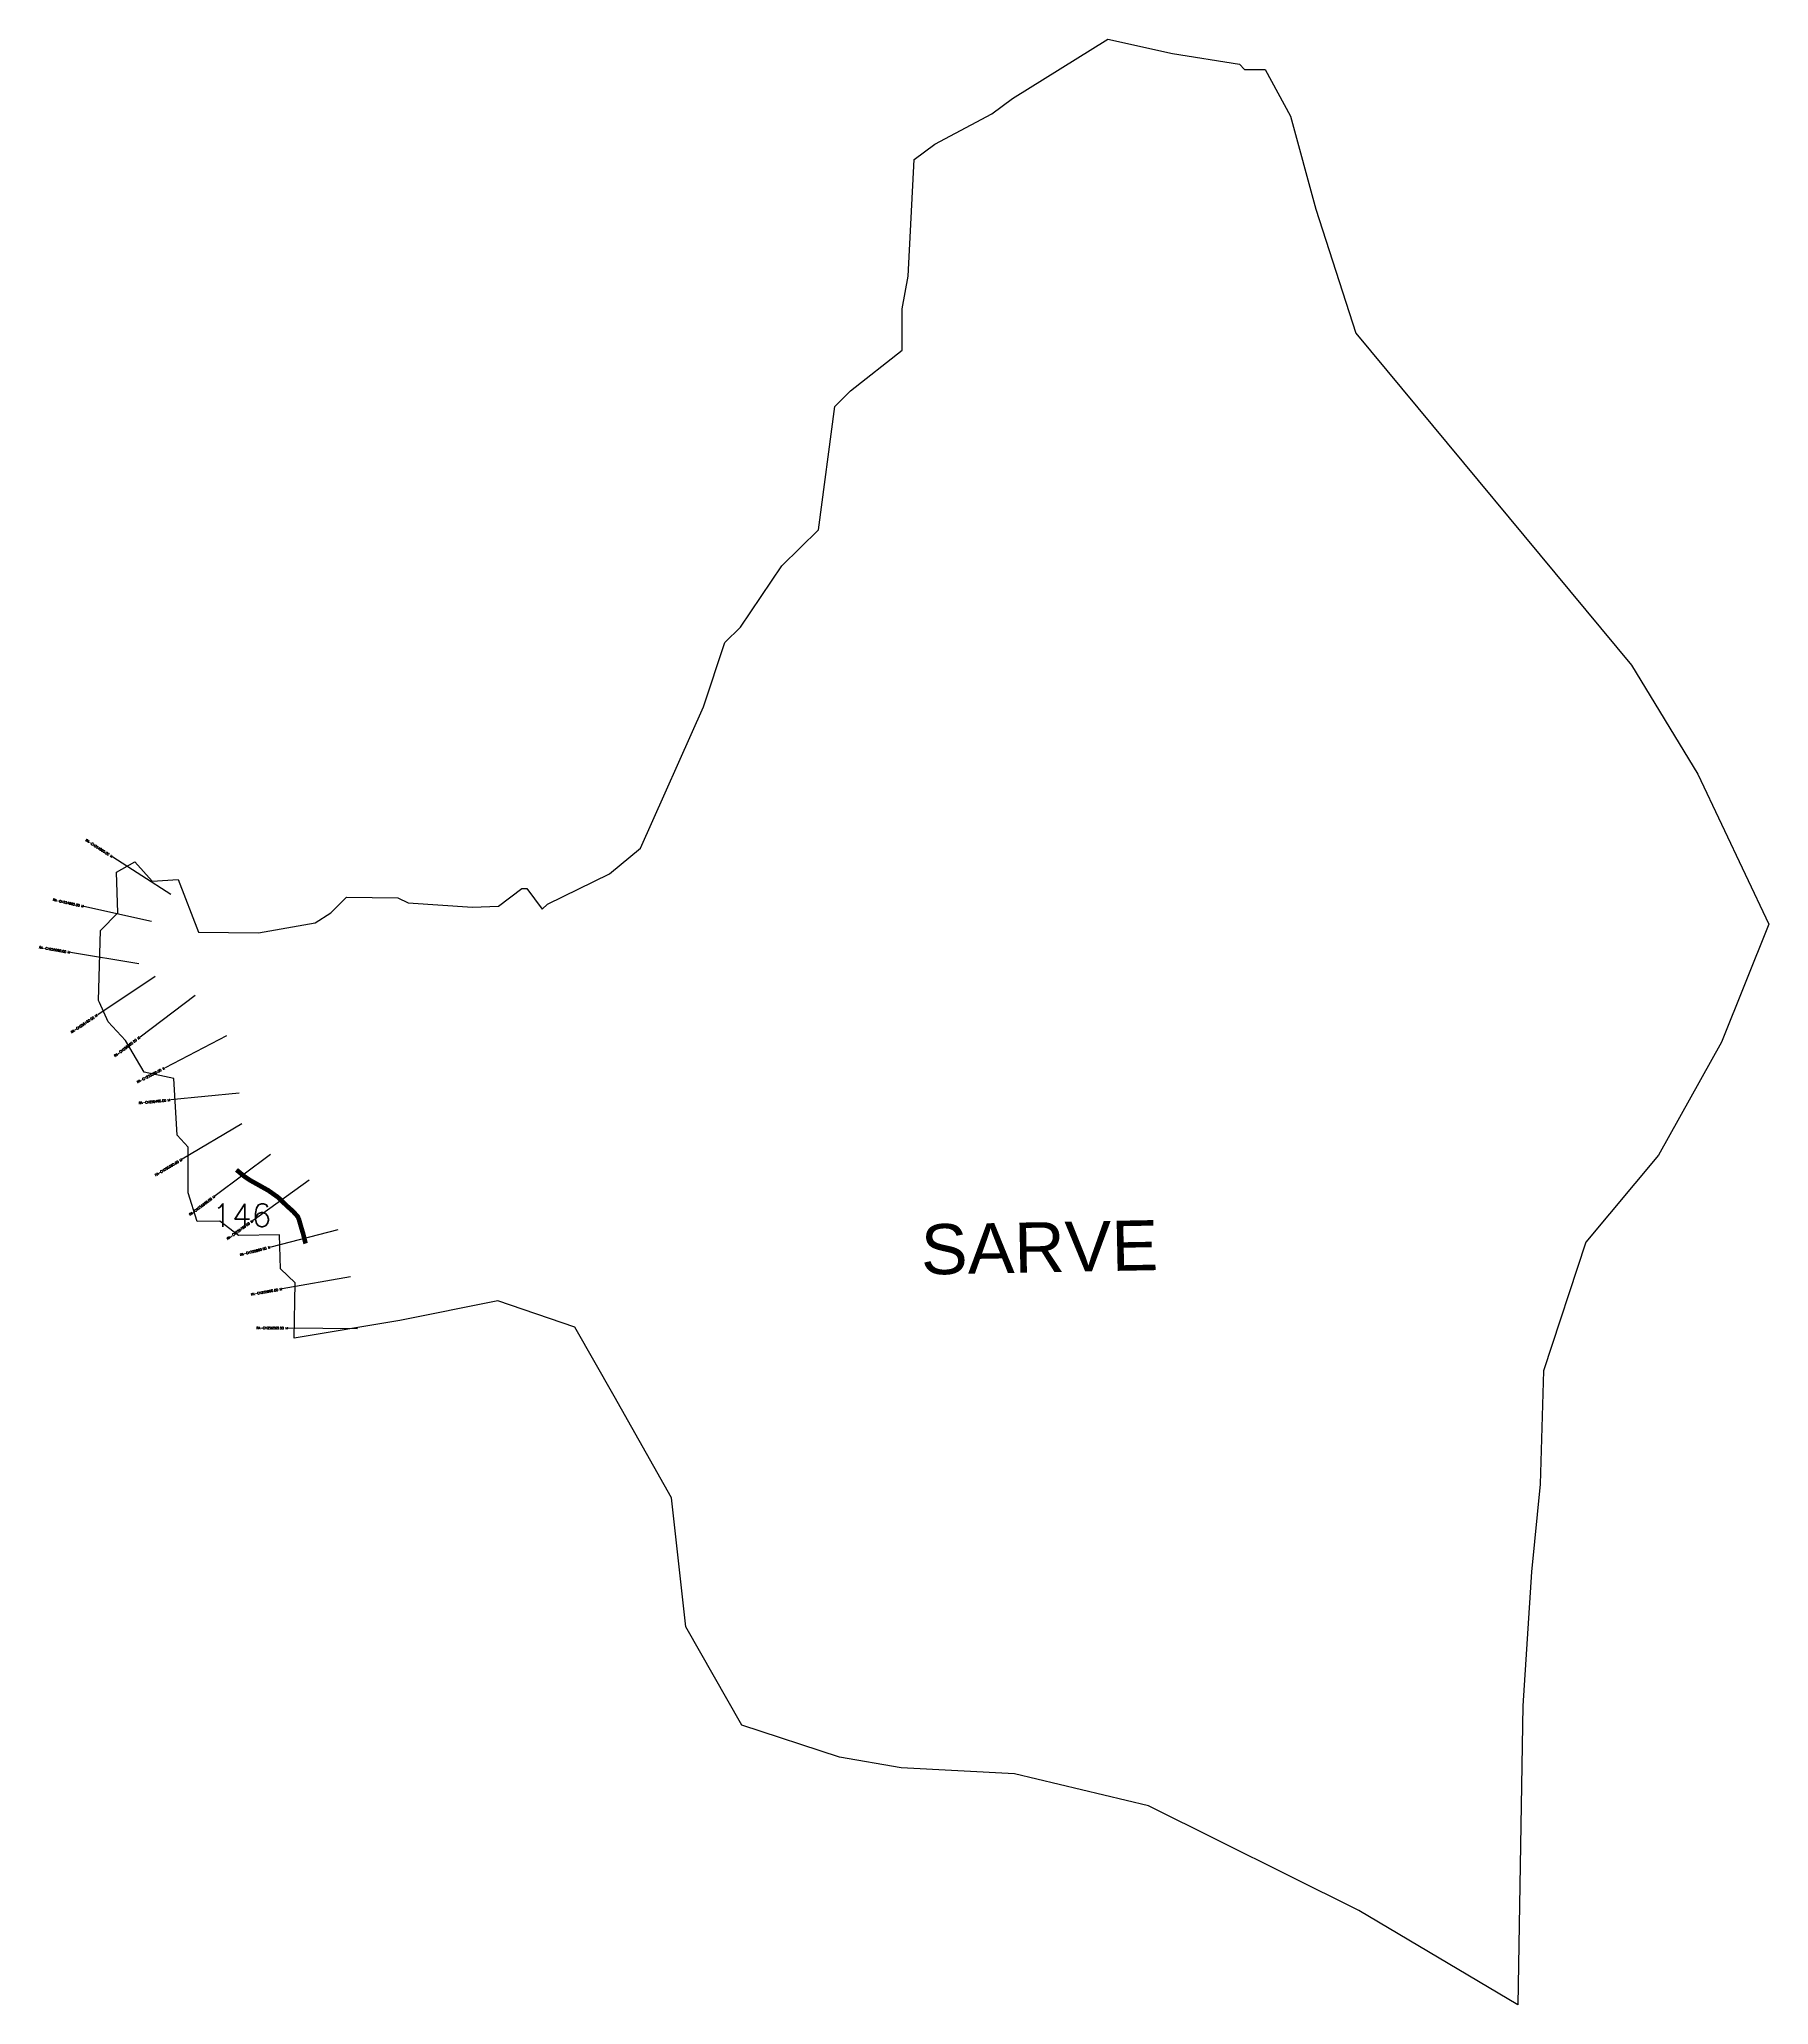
# Model space of a CAD drawing. Header units: metres. Extents: x 278530 to 282283, y 2036668 to 2040932.
import ezdxf
from ezdxf.enums import TextEntityAlignment as Align

# ---------------------------------------------------------------- set-up
doc = ezdxf.new("R2010")
doc.units = ezdxf.units.M
for name, color, linetype in [('ARTIFICIALLY PROTECTED', 4, 'Continuous'), ('CS', 134, 'Continuous'), ('CSMark', 6, 'Continuous'), ('VILLAGE NAME', 250, 'Continuous')]:
    doc.layers.add(name, color=color, linetype=linetype)
doc.styles.get("Standard").update_dxf_attribs({"font": 'simplex.shx'})

msp = doc.modelspace()

# ---------------------------------------------------------------- linework, layer by layer
at = {"color": 6, "flags": 128}
msp.add_lwpolyline([(278736.9, 2039147.4), (278774.6, 2039105.5), (278831.2, 2039109.3), (278875.1, 2038994.7), (279005.5, 2038993.7), (279128.7, 2039015.1), (279162.4, 2039037.2), (279196.2, 2039070.5), (279308.1, 2039069.6), (279330.4, 2039058.2), (279470, 2039049.3), (279526.1, 2039051.1), (279576.7, 2039089.8), (279587.9, 2039089.7), (279621.1, 2039044.7), (279632.4, 2039055.8), (279767.1, 2039121.8), (279834.7, 2039177.2), (279971.4, 2039483.8), (280017.2, 2039623.2), (280051.5, 2039657), (280141.3, 2039789.7), (280220.5, 2039867.7), (280256.2, 2040135.8), (280290, 2040169.2), (280402.5, 2040257.8), (280402.5, 2040347.2), (280415.7, 2040418.1), (280428.2, 2040671.4), (280473.2, 2040704.6), (280596.8, 2040770.7), (280641.8, 2040804), (280848.6, 2040932.3), (280989.3, 2040901.8), (281134.6, 2040878.3), (281145.7, 2040867.1), (281190.4, 2040866.7), (281245.5, 2040765.6), (281299.9, 2040563.8), (281387.2, 2040294.6), (281985.5, 2039574), (282129, 2039338), (282283, 2039012.3), (282180.3, 2038755.9), (282044.2, 2038510.9), (281886, 2038322), (281794.4, 2038043.1), (281786.8, 2037797), (281768.5, 2037607), (281749.4, 2037316.4), (281738.7, 2036667.7), (281393.5, 2036871.7), (280936.7, 2037099.1), (280646.4, 2037168.5), (280400.5, 2037181.7), (280266.4, 2037205.1), (280054.4, 2037273.9), (279933.1, 2037487.4), (279901.8, 2037767.3), (279777, 2037988.1), (279692.2, 2038138.1), (279524.8, 2038195.3), (279312, 2038152.3), (279083.1, 2038114.1), (279085.3, 2038234.3), (279053.2, 2038264.2), (279051.2, 2038338.3), (278962.2, 2038336.4), (278921.5, 2038367.9), (278872.1, 2038367), (278853, 2038429.4), (278852.7, 2038528.6), (278829, 2038554.1), (278821.9, 2038677.1), (278757.1, 2038691.1), (278716.9, 2038759.7), (278679.2, 2038800.1), (278660.4, 2038842.1), (278658.5, 2038846.3), (278662.6, 2038998.2), (278700.3, 2039036.8), (278697.5, 2039124.9), (278736.9, 2039147.4)], dxfattribs=at)
at = {"layer": 'ARTIFICIALLY PROTECTED', "const_width": 10, "flags": 128}
msp.add_lwpolyline([(278957.6, 2038479.2), (278974.2, 2038465.3), (278986, 2038457.2), (279026.8, 2038434.4), (279047.8, 2038419.6), (279067, 2038401), (279080.5, 2038388.9), (279090.4, 2038377.9), (279093.1, 2038372), (279097.7, 2038355.9), (279101.9, 2038341.9), (279107.2, 2038320.8), (279107.7, 2038319.3)], dxfattribs=at)
at = {"layer": 'CS'}
for p, q in [((278815.3, 2039076.8), (278689, 2039157.8)), ((278773.1, 2039017.8), (278626.7, 2039050.5)), ((278745.4, 2038926.2), (278597.5, 2038950.8)), ((278868.1, 2038857.7), (278748.3, 2038767.4)), ((278936.1, 2038769.6), (278802.9, 2038700.8)), ((278963.6, 2038645.4), (278814.3, 2038630.8)), ((278968.9, 2038579), (278840, 2038502.3)), ((279031.4, 2038512.7), (278911.3, 2038422.8)), ((279115.6, 2038456.7), (278993.7, 2038369.3)), ((279177.5, 2038348.8), (279032.2, 2038311.7)), ((279204.8, 2038246.9), (279057.1, 2038220.7)), ((279220.1, 2038134.4), (279070.1, 2038135.6))]:
    msp.add_line(p, q, dxfattribs=at)
at = {"layer": 'CS', "color": 6}
msp.add_line((278781.1, 2038899), (278656.4, 2038815.7), dxfattribs=at)

# ---------------------------------------------------------------- texts
at = {"insert": (278904.8, 2038405.6), "char_height": 50, "attachment_point": 1}
msp.add_mtext_dynamic_manual_height_columns('146', width=84.374, gutter_width=1, heights=[74.2], dxfattribs=at)
at = {"layer": 'CSMark'}
for s, rotation, p in [('RA-CH254860.00 M', 327.3498, (278688.2, 2039158.3)), ('RA-CH254960.00 M', 347.4144, (278625.7, 2039050.7)), ('RA-CH255060.00 M', 350.533, (278596.5, 2038951)), ('RA-CH255160.00 M', 33.7569, (278655.5, 2038815.1)), ('RA-CH255260.00 M', 36.994, (278747.5, 2038766.8)), ('RA-CH255360.00 M', 27.2987, (278802, 2038700.3)), ('RA-CH255460.00 M', 5.5927, (278813.3, 2038630.7)), ('RA-CH255560.00 M', 30.7701, (278839.2, 2038501.8)), ('RA-CH255660.00 M', 36.8047, (278910.5, 2038422.2)), ('RA-CH255760.00 M', 35.6232, (278992.9, 2038368.7)), ('RA-CH255860.00 M', 14.3207, (279031.2, 2038311.5)), ('RA-CH255960.00 M', 10.0685, (279056.2, 2038220.5)), ('RA-CH256060.00 M', 359.5611, (279069.1, 2038135.6))]:
    msp.add_text(s, height=5, rotation=rotation, dxfattribs=at).set_placement(p, align=Align.MIDDLE_RIGHT)
at = {"layer": 'VILLAGE NAME', "insert": (280441.9, 2038360.5), "char_height": 108.748, "attachment_point": 1, "rotation": 1.1028}
msp.add_mtext_dynamic_manual_height_columns('{\\fArial|b0|i0|c0|p34;SARVE}', width=726.929, gutter_width=543.7, heights=[0], dxfattribs=at)

doc.saveas('drawing.dxf')
